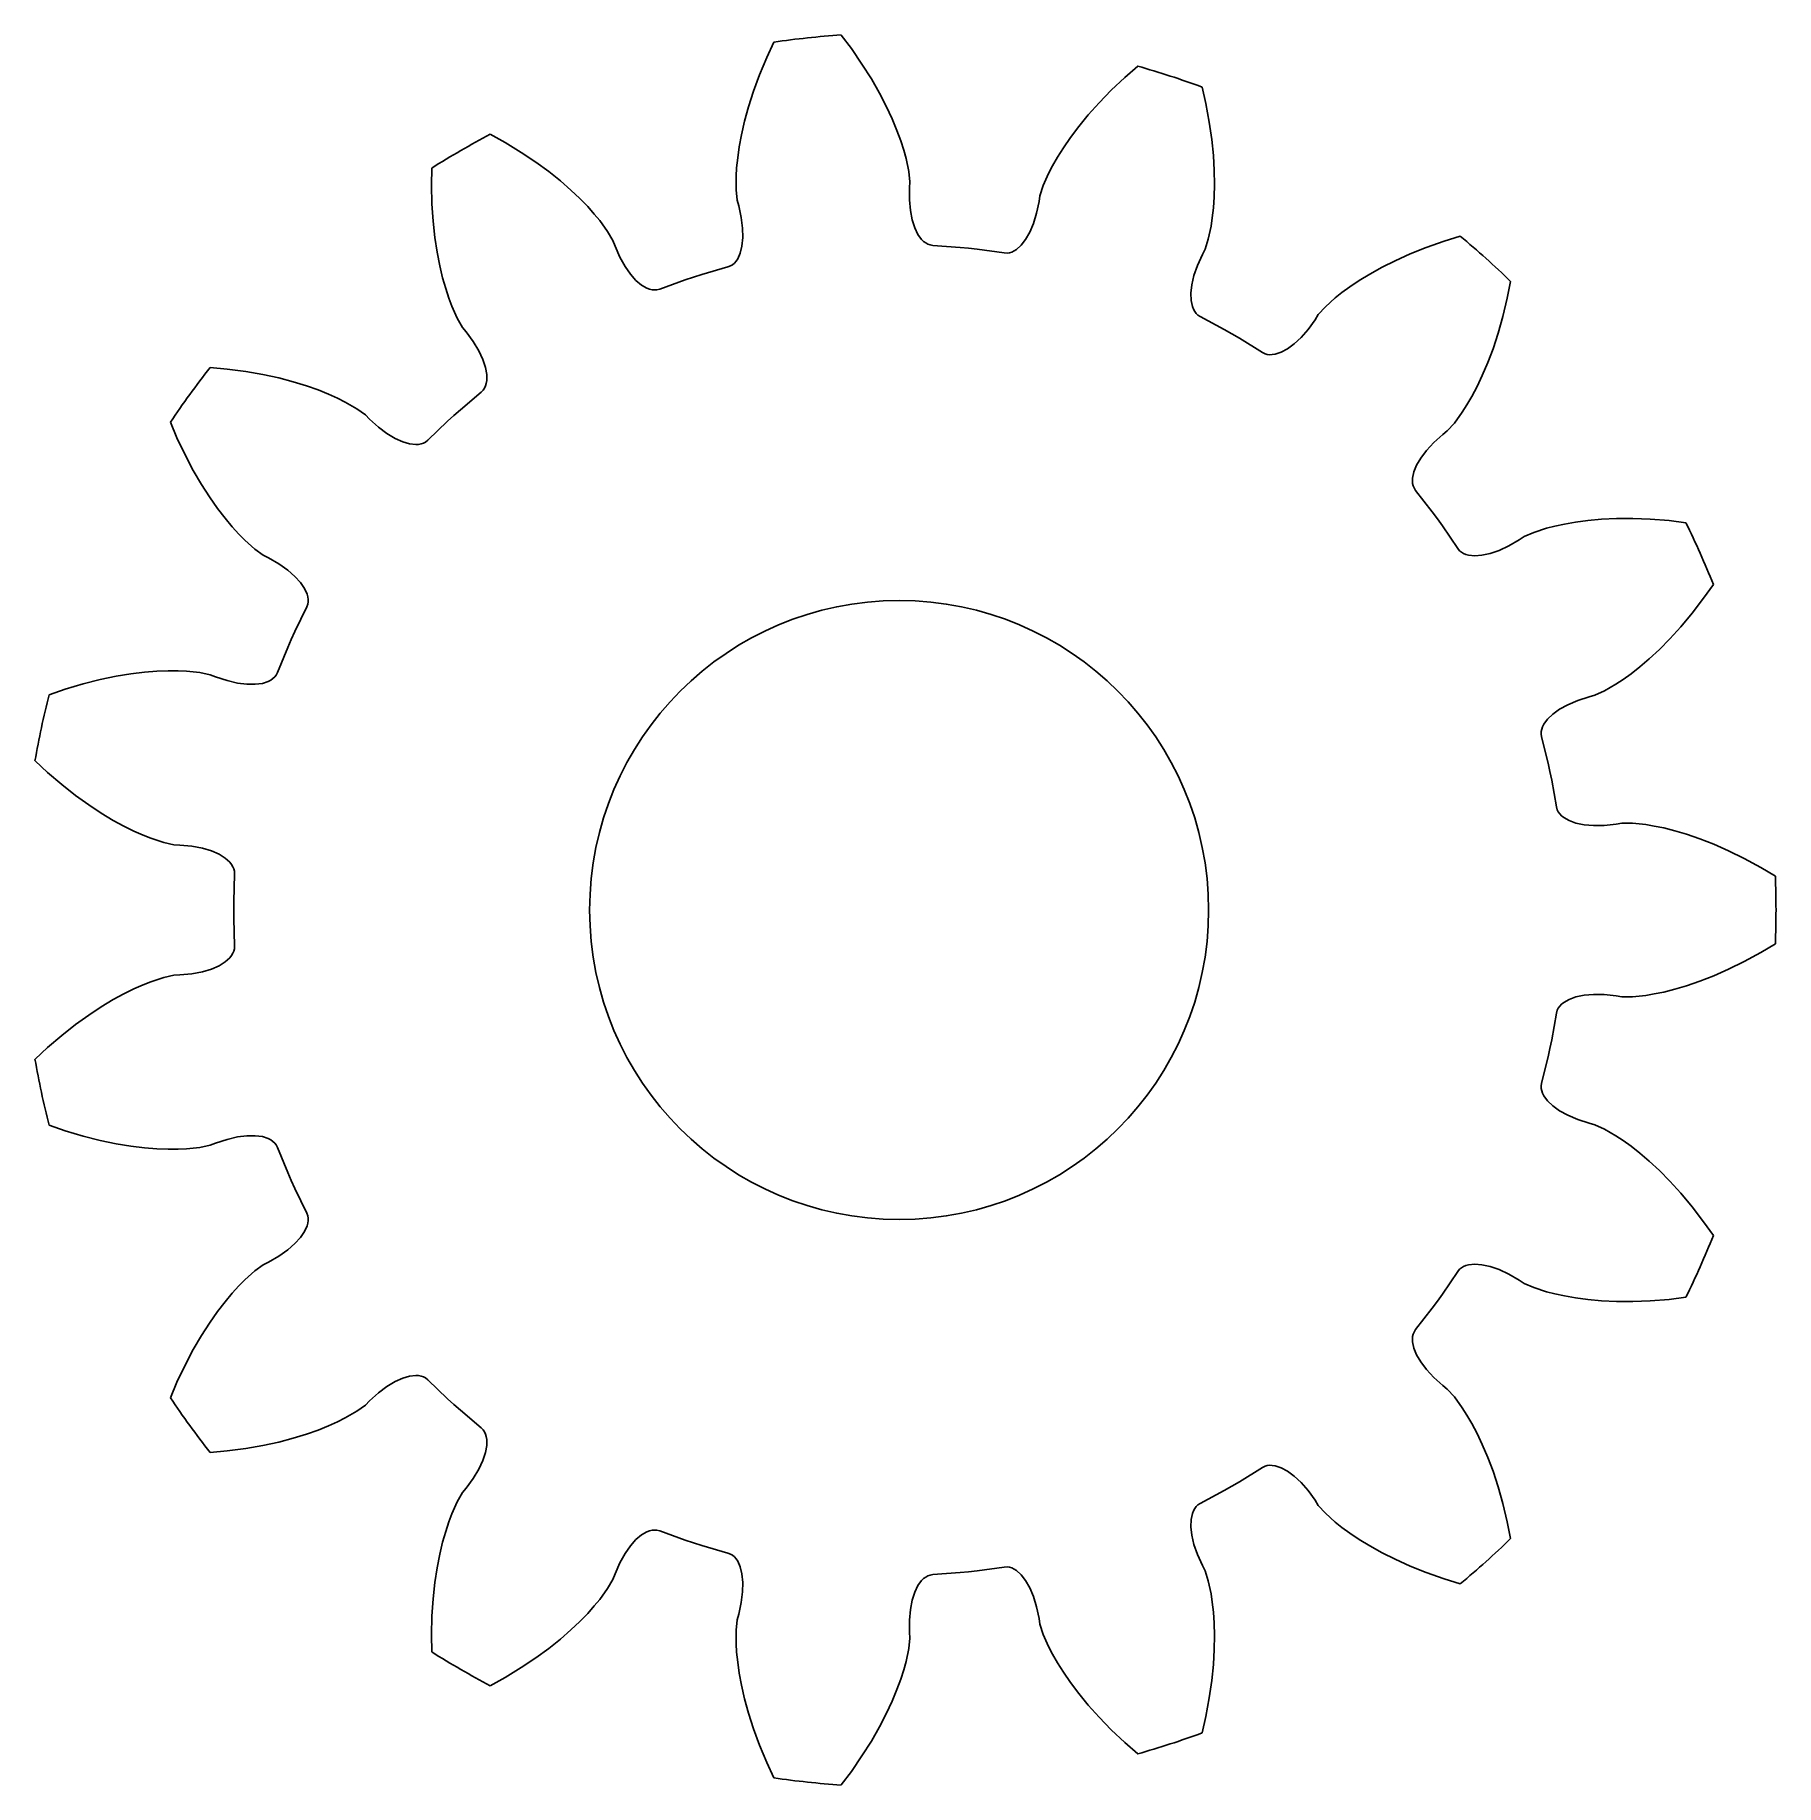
# Model space of a CAD drawing. Extents: x -8.4 to 8.5, y -8.5 to 8.5.
import ezdxf

# ---------------------------------------------------------------- set-up
doc = ezdxf.new("R2010")
doc.units = 0

msp = doc.modelspace()

# ---------------------------------------------------------------- linework, layer by layer
msp.add_circle((0, 0), 3)
msp.add_circle((0, 0), 3)
at = {"layer": 'layer0'}
for p, q in [((-0.562, 8.481), (-0.463, 8.35)), ((-1.283, 8.264), (-1.214, 8.413)), ((-0.463, 8.35), (-0.36, 8.2)), ((-1.353, 8.095), (-1.283, 8.264)), ((-0.36, 8.2), (-0.269, 8.056)), ((2.189, 8.071), (2.313, 8.179)), ((-1.411, 7.936), (-1.353, 8.095)), ((-0.269, 8.056), (-0.191, 7.919)), ((2.057, 7.946), (2.189, 8.071)), ((2.937, 7.977), (2.973, 7.816)), ((-1.46, 7.786), (-1.411, 7.936)), ((-0.191, 7.919), (-0.125, 7.791)), ((1.833, 7.706), (1.938, 7.824)), ((1.938, 7.824), (2.057, 7.946)), ((2.973, 7.816), (3.007, 7.637)), ((-1.528, 7.515), (-1.498, 7.647)), ((-1.498, 7.647), (-1.46, 7.786)), ((-0.125, 7.791), (-0.068, 7.668)), ((-0.068, 7.668), (-0.022, 7.557)), ((1.742, 7.595), (1.833, 7.706)), ((3.007, 7.637), (3.031, 7.469)), ((-3.963, 7.52), (-3.819, 7.44)), ((-1.55, 7.397), (-1.528, 7.515)), ((-0.022, 7.557), (0.016, 7.456)), ((1.592, 7.388), (1.661, 7.487)), ((1.661, 7.487), (1.742, 7.595)), ((3.031, 7.469), (3.046, 7.312)), ((-3.819, 7.44), (-3.664, 7.344)), ((-3.664, 7.344), (-3.523, 7.25)), ((-1.565, 7.29), (-1.55, 7.397)), ((0.016, 7.456), (0.045, 7.365)), ((0.045, 7.365), (0.067, 7.285)), ((1.487, 7.213), (1.535, 7.296)), ((1.535, 7.296), (1.592, 7.388)), ((3.046, 7.312), (3.055, 7.168)), ((-4.533, 7.027), (-4.531, 7.192)), ((-3.523, 7.25), (-3.395, 7.157)), ((-3.395, 7.157), (-3.283, 7.067)), ((-1.58, 7.112), (-1.575, 7.195)), ((-1.575, 7.195), (-1.565, 7.29)), ((0.067, 7.285), (0.093, 7.158)), ((0.093, 7.158), (0.105, 7.057)), ((1.397, 7.021), (1.449, 7.14)), ((1.449, 7.14), (1.487, 7.213)), ((3.055, 7.168), (3.057, 7.033)), ((-4.529, 6.845), (-4.533, 7.027)), ((-3.283, 7.067), (-3.181, 6.978)), ((-3.181, 6.978), (-3.094, 6.895)), ((-1.58, 6.982), (-1.58, 7.112)), ((-1.57, 6.881), (-1.58, 6.982)), ((0.102, 6.999), (0.101, 6.883)), ((0.105, 7.057), (0.102, 6.999)), ((1.365, 6.924), (1.397, 7.021)), ((3.057, 7.033), (3.054, 6.913)), ((-4.517, 6.676), (-4.529, 6.845)), ((-3.094, 6.895), (-3.018, 6.818)), ((-3.018, 6.818), (-2.955, 6.746)), ((-1.555, 6.825), (-1.57, 6.881)), ((-1.53, 6.712), (-1.555, 6.825)), ((0.101, 6.883), (0.11, 6.78)), ((1.332, 6.754), (1.356, 6.868)), ((1.356, 6.868), (1.365, 6.924)), ((3.047, 6.805), (3.036, 6.71)), ((3.054, 6.913), (3.047, 6.805)), ((-4.5, 6.519), (-4.517, 6.676)), ((-2.955, 6.746), (-2.902, 6.682)), ((-2.902, 6.682), (-2.826, 6.577)), ((-1.517, 6.609), (-1.53, 6.712)), ((0.11, 6.78), (0.127, 6.689)), ((0.127, 6.689), (0.152, 6.612)), ((1.266, 6.57), (1.302, 6.655)), ((1.302, 6.655), (1.332, 6.754)), ((3.024, 6.628), (2.997, 6.501)), ((3.036, 6.71), (3.024, 6.628)), ((-4.478, 6.377), (-4.5, 6.519)), ((-2.826, 6.577), (-2.774, 6.489)), ((-2.774, 6.489), (-2.754, 6.436)), ((-1.523, 6.436), (-1.515, 6.517)), ((-1.515, 6.517), (-1.517, 6.609)), ((0.152, 6.612), (0.183, 6.549)), ((0.183, 6.549), (0.218, 6.5)), ((0.218, 6.5), (0.237, 6.481)), ((0.237, 6.481), (0.258, 6.466)), ((0.258, 6.466), (0.278, 6.454)), ((0.278, 6.454), (0.3, 6.446)), ((0.3, 6.446), (0.327, 6.442)), ((1.183, 6.444), (1.226, 6.499)), ((1.226, 6.499), (1.266, 6.57)), ((2.997, 6.501), (2.966, 6.404)), ((5.11, 6.422), (5.283, 6.483)), ((5.283, 6.483), (5.44, 6.531)), ((-4.453, 6.244), (-4.478, 6.377)), ((-2.754, 6.436), (-2.707, 6.329)), ((-2.707, 6.329), (-2.657, 6.239)), ((-1.596, 6.271), (-1.58, 6.29)), ((-1.58, 6.29), (-1.565, 6.313)), ((-1.565, 6.313), (-1.54, 6.368)), ((-1.54, 6.368), (-1.523, 6.436)), ((0.327, 6.442), (0.591, 6.423)), ((0.591, 6.423), (0.674, 6.415)), ((0.674, 6.415), (0.758, 6.405)), ((0.758, 6.405), (1.019, 6.369)), ((1.019, 6.369), (1.047, 6.368)), ((1.047, 6.368), (1.07, 6.371)), ((1.07, 6.371), (1.092, 6.378)), ((1.092, 6.378), (1.115, 6.389)), ((1.115, 6.389), (1.138, 6.403)), ((1.138, 6.403), (1.183, 6.444)), ((2.94, 6.353), (2.892, 6.247)), ((2.966, 6.404), (2.94, 6.353)), ((4.681, 6.23), (4.809, 6.294)), ((4.809, 6.294), (4.953, 6.359)), ((4.953, 6.359), (5.11, 6.422)), ((-4.425, 6.127), (-4.453, 6.244)), ((-4.395, 6.023), (-4.425, 6.127)), ((-2.657, 6.239), (-2.604, 6.163)), ((-2.604, 6.163), (-2.551, 6.102)), ((-2.321, 6.018), (-2.073, 6.108)), ((-2.073, 6.108), (-1.993, 6.134)), ((-1.993, 6.134), (-1.913, 6.16)), ((-1.913, 6.16), (-1.659, 6.233)), ((-1.659, 6.233), (-1.634, 6.243)), ((-1.634, 6.243), (-1.614, 6.255)), ((-1.614, 6.255), (-1.596, 6.271)), ((2.858, 6.149), (2.837, 6.059)), ((2.892, 6.247), (2.858, 6.149)), ((4.46, 6.101), (4.562, 6.164)), ((4.562, 6.164), (4.681, 6.23)), ((-4.365, 5.932), (-4.395, 6.023)), ((-2.551, 6.102), (-2.497, 6.057)), ((-2.497, 6.057), (-2.445, 6.027)), ((-2.445, 6.027), (-2.419, 6.017)), ((-2.419, 6.017), (-2.395, 6.012)), ((-2.395, 6.012), (-2.371, 6.01)), ((-2.371, 6.01), (-2.348, 6.011)), ((-2.348, 6.011), (-2.321, 6.018)), ((2.837, 6.059), (2.828, 5.979)), ((2.828, 5.979), (2.83, 5.909)), ((4.228, 5.933), (4.293, 5.985)), ((4.293, 5.985), (4.37, 6.041)), ((4.37, 6.041), (4.46, 6.101)), ((5.927, 6.093), (5.895, 5.931)), ((-4.336, 5.854), (-4.365, 5.932)), ((-4.283, 5.736), (-4.336, 5.854)), ((2.83, 5.909), (2.843, 5.85)), ((2.843, 5.85), (2.853, 5.824)), ((2.853, 5.824), (2.865, 5.802)), ((2.865, 5.802), (2.88, 5.783)), ((2.88, 5.783), (2.896, 5.767)), ((4.032, 5.722), (4.063, 5.771)), ((4.063, 5.771), (4.132, 5.846)), ((4.132, 5.846), (4.228, 5.933)), ((5.895, 5.931), (5.853, 5.754)), ((-4.233, 5.647), (-4.283, 5.736)), ((-4.197, 5.603), (-4.233, 5.647)), ((-4.128, 5.509), (-4.197, 5.603)), ((2.896, 5.767), (2.919, 5.752)), ((2.919, 5.752), (3.152, 5.627)), ((3.152, 5.627), (3.225, 5.586)), ((3.896, 5.55), (3.964, 5.628)), ((3.964, 5.628), (4.032, 5.722)), ((5.853, 5.754), (5.806, 5.591)), ((-4.074, 5.42), (-4.128, 5.509)), ((3.225, 5.586), (3.298, 5.543)), ((3.298, 5.543), (3.522, 5.404)), ((3.702, 5.406), (3.764, 5.439)), ((3.764, 5.439), (3.829, 5.487)), ((3.829, 5.487), (3.896, 5.55)), ((5.757, 5.441), (5.706, 5.306)), ((5.806, 5.591), (5.757, 5.441)), ((-4.035, 5.337), (-4.074, 5.42)), ((-4.009, 5.26), (-4.035, 5.337)), ((-3.997, 5.191), (-4.009, 5.26)), ((3.522, 5.404), (3.547, 5.391)), ((3.547, 5.391), (3.568, 5.385)), ((3.568, 5.385), (3.592, 5.382)), ((3.592, 5.382), (3.617, 5.383)), ((3.617, 5.383), (3.644, 5.387)), ((3.644, 5.387), (3.702, 5.406)), ((5.706, 5.306), (5.653, 5.181)), ((-6.679, 5.258), (-6.515, 5.243)), ((-6.515, 5.243), (-6.334, 5.219)), ((-6.334, 5.219), (-6.167, 5.19)), ((-6.167, 5.19), (-6.013, 5.157)), ((-6.013, 5.157), (-5.873, 5.12)), ((-5.873, 5.12), (-5.744, 5.081)), ((-4.009, 5.08), (-4.002, 5.104)), ((-4.002, 5.104), (-3.997, 5.131)), ((-3.997, 5.131), (-3.997, 5.191)), ((5.653, 5.181), (5.602, 5.073)), ((-5.744, 5.081), (-5.631, 5.041)), ((-5.631, 5.041), (-5.531, 5.001)), ((-5.531, 5.001), (-5.443, 4.961)), ((-5.443, 4.961), (-5.369, 4.924)), ((-5.369, 4.924), (-5.257, 4.859)), ((-4.253, 4.849), (-4.051, 5.019)), ((-4.051, 5.019), (-4.032, 5.039)), ((-4.032, 5.039), (-4.019, 5.058)), ((-4.019, 5.058), (-4.009, 5.08)), ((5.551, 4.978), (5.503, 4.895)), ((5.602, 5.073), (5.551, 4.978)), ((-5.257, 4.859), (-5.174, 4.8)), ((-5.174, 4.8), (-5.133, 4.759)), ((-5.133, 4.759), (-5.048, 4.681)), ((-4.378, 4.737), (-4.316, 4.793)), ((-4.316, 4.793), (-4.253, 4.849)), ((5.458, 4.825), (5.382, 4.72)), ((5.503, 4.895), (5.458, 4.825)), ((-7, 4.576), (-7.064, 4.727)), ((-5.048, 4.681), (-4.965, 4.618)), ((-4.965, 4.618), (-4.886, 4.571)), ((-4.568, 4.553), (-4.378, 4.737)), ((5.27, 4.608), (5.183, 4.531)), ((5.314, 4.644), (5.27, 4.608)), ((5.382, 4.72), (5.314, 4.644)), ((-6.921, 4.411), (-7, 4.576)), ((-6.842, 4.261), (-6.921, 4.411)), ((-4.886, 4.571), (-4.812, 4.537)), ((-4.812, 4.537), (-4.745, 4.518)), ((-4.745, 4.518), (-4.685, 4.512)), ((-4.685, 4.512), (-4.658, 4.513)), ((-4.658, 4.513), (-4.633, 4.518)), ((-4.633, 4.518), (-4.61, 4.526)), ((-4.61, 4.526), (-4.59, 4.536)), ((-4.59, 4.536), (-4.568, 4.553)), ((5.112, 4.455), (5.056, 4.381)), ((5.183, 4.531), (5.112, 4.455)), ((-6.763, 4.125), (-6.842, 4.261)), ((4.989, 4.247), (4.977, 4.187)), ((5.015, 4.312), (4.989, 4.247)), ((5.056, 4.381), (5.015, 4.312)), ((-6.685, 4.004), (-6.763, 4.125)), ((4.977, 4.187), (4.975, 4.16)), ((4.975, 4.16), (4.977, 4.135)), ((4.977, 4.135), (4.983, 4.112)), ((4.983, 4.112), (4.991, 4.091)), ((4.991, 4.091), (5.006, 4.067)), ((-6.607, 3.893), (-6.685, 4.004)), ((5.006, 4.067), (5.168, 3.859)), ((-6.534, 3.797), (-6.607, 3.893)), ((-6.465, 3.715), (-6.534, 3.797)), ((5.168, 3.859), (5.218, 3.791)), ((5.218, 3.791), (5.267, 3.723)), ((6.356, 3.721), (6.449, 3.741)), ((6.449, 3.741), (6.556, 3.76)), ((6.556, 3.76), (6.675, 3.776)), ((6.675, 3.776), (6.81, 3.787)), ((6.81, 3.787), (6.954, 3.794)), ((6.954, 3.794), (7.111, 3.795)), ((7.111, 3.795), (7.281, 3.788)), ((7.281, 3.788), (7.463, 3.774)), ((7.463, 3.774), (7.626, 3.754)), ((-6.4, 3.644), (-6.465, 3.715)), ((-6.342, 3.585), (-6.4, 3.644)), ((-6.246, 3.498), (-6.342, 3.585)), ((5.267, 3.723), (5.415, 3.504)), ((5.911, 3.529), (6.011, 3.588)), ((6.011, 3.588), (6.059, 3.619)), ((6.059, 3.619), (6.152, 3.66)), ((6.152, 3.66), (6.276, 3.7)), ((6.276, 3.7), (6.356, 3.721)), ((-6.164, 3.438), (-6.246, 3.498)), ((-6.113, 3.412), (-6.164, 3.438)), ((-6.012, 3.354), (-6.113, 3.412)), ((5.415, 3.504), (5.433, 3.483)), ((5.433, 3.483), (5.45, 3.468)), ((5.45, 3.468), (5.471, 3.456)), ((5.471, 3.456), (5.494, 3.446)), ((5.494, 3.446), (5.52, 3.439)), ((5.52, 3.439), (5.58, 3.433)), ((5.58, 3.433), (5.65, 3.438)), ((5.65, 3.438), (5.729, 3.455)), ((5.729, 3.455), (5.816, 3.485)), ((5.816, 3.485), (5.911, 3.529)), ((-5.927, 3.294), (-6.012, 3.354)), ((-5.857, 3.234), (-5.927, 3.294)), ((-5.802, 3.175), (-5.857, 3.234)), ((-5.763, 3.116), (-5.802, 3.175)), ((-5.738, 3.061), (-5.763, 3.116)), ((-5.732, 3.035), (-5.738, 3.061)), ((7.893, 3.155), (7.798, 3.021)), ((-5.858, 2.7), (-5.742, 2.938)), ((-5.742, 2.938), (-5.733, 2.964)), ((-5.733, 2.964), (-5.729, 2.986)), ((-5.728, 3.01), (-5.732, 3.035)), ((-5.729, 2.986), (-5.728, 3.01)), ((7.798, 3.021), (7.687, 2.876)), ((7.578, 2.746), (7.472, 2.629)), ((7.687, 2.876), (7.578, 2.746)), ((-6.025, 2.302), (-5.926, 2.546)), ((-5.926, 2.546), (-5.892, 2.623)), ((-5.892, 2.623), (-5.858, 2.7)), ((7.472, 2.629), (7.371, 2.526)), ((7.272, 2.434), (7.181, 2.356)), ((7.371, 2.526), (7.272, 2.434)), ((-7.909, 2.192), (-7.745, 2.233)), ((-7.745, 2.233), (-7.59, 2.265)), ((-7.59, 2.265), (-7.448, 2.289)), ((-7.448, 2.289), (-7.314, 2.305)), ((-7.314, 2.305), (-7.194, 2.315)), ((-7.194, 2.315), (-7.086, 2.319)), ((-7.086, 2.319), (-6.99, 2.318)), ((-6.99, 2.318), (-6.908, 2.315)), ((-6.908, 2.315), (-6.779, 2.301)), ((-6.779, 2.301), (-6.679, 2.28)), ((-6.679, 2.28), (-6.625, 2.26)), ((-6.625, 2.26), (-6.515, 2.223)), ((-6.515, 2.223), (-6.414, 2.2)), ((-6.172, 2.197), (-6.115, 2.216)), ((-6.115, 2.216), (-6.091, 2.229)), ((-6.091, 2.229), (-6.07, 2.243)), ((-6.07, 2.243), (-6.052, 2.259)), ((-6.052, 2.259), (-6.038, 2.277)), ((-6.038, 2.277), (-6.025, 2.302)), ((7.018, 2.233), (6.949, 2.188)), ((7.096, 2.289), (7.018, 2.233)), ((7.181, 2.356), (7.096, 2.289)), ((-8.24, 2.087), (-8.084, 2.14)), ((-8.084, 2.14), (-7.909, 2.192)), ((-6.414, 2.2), (-6.323, 2.188)), ((-6.323, 2.188), (-6.242, 2.188)), ((-6.242, 2.188), (-6.172, 2.197)), ((6.688, 2.066), (6.578, 2.031)), ((6.744, 2.081), (6.688, 2.066)), ((6.836, 2.123), (6.744, 2.081)), ((6.949, 2.188), (6.836, 2.123)), ((6.336, 1.899), (6.285, 1.85)), ((6.401, 1.946), (6.336, 1.899)), ((6.482, 1.99), (6.401, 1.946)), ((6.578, 2.031), (6.482, 1.99)), ((6.224, 1.73), (6.223, 1.707)), ((6.223, 1.707), (6.227, 1.68)), ((6.229, 1.753), (6.224, 1.73)), ((6.237, 1.777), (6.229, 1.753)), ((6.249, 1.801), (6.237, 1.777)), ((6.285, 1.85), (6.249, 1.801)), ((6.227, 1.68), (6.291, 1.423)), ((-8.256, 1.333), (-8.376, 1.445)), ((6.291, 1.423), (6.309, 1.341)), ((-8.117, 1.215), (-8.256, 1.333)), ((-7.984, 1.11), (-8.117, 1.215)), ((6.309, 1.341), (6.326, 1.259)), ((6.326, 1.259), (6.372, 0.999)), ((-7.856, 1.018), (-7.984, 1.11)), ((-7.735, 0.939), (-7.856, 1.018)), ((-7.619, 0.869), (-7.735, 0.939)), ((-7.514, 0.812), (-7.619, 0.869)), ((6.372, 0.999), (6.38, 0.972)), ((6.38, 0.972), (6.39, 0.952)), ((6.39, 0.952), (6.404, 0.932)), ((6.404, 0.932), (6.421, 0.914)), ((6.421, 0.914), (6.442, 0.896)), ((6.442, 0.896), (6.494, 0.866)), ((6.494, 0.866), (6.56, 0.842)), ((-7.417, 0.764), (-7.514, 0.812)), ((-7.329, 0.725), (-7.417, 0.764)), ((-7.252, 0.695), (-7.329, 0.725)), ((-7.128, 0.655), (-7.252, 0.695)), ((6.56, 0.842), (6.639, 0.826)), ((6.639, 0.826), (6.731, 0.818)), ((6.731, 0.818), (6.835, 0.82)), ((6.835, 0.82), (6.95, 0.833)), ((6.95, 0.833), (7.007, 0.842)), ((7.007, 0.842), (7.109, 0.841)), ((7.109, 0.841), (7.238, 0.828)), ((7.238, 0.828), (7.32, 0.814)), ((7.32, 0.814), (7.414, 0.795)), ((7.414, 0.795), (7.518, 0.768)), ((7.518, 0.768), (7.633, 0.734)), ((7.633, 0.734), (7.761, 0.69)), ((7.761, 0.69), (7.896, 0.638)), ((-7.029, 0.633), (-7.128, 0.655)), ((-6.972, 0.63), (-7.029, 0.633)), ((-6.856, 0.619), (-6.972, 0.63)), ((-6.754, 0.599), (-6.856, 0.619)), ((-6.666, 0.572), (-6.754, 0.599)), ((-6.592, 0.54), (-6.666, 0.572)), ((-6.532, 0.503), (-6.592, 0.54)), ((7.896, 0.638), (8.04, 0.574)), ((8.04, 0.574), (8.192, 0.499)), ((-6.487, 0.463), (-6.532, 0.503)), ((-6.471, 0.441), (-6.487, 0.463)), ((-6.457, 0.42), (-6.471, 0.441)), ((-6.448, 0.398), (-6.457, 0.42)), ((-6.449, 0.084), (-6.441, 0.348)), ((-6.442, 0.376), (-6.448, 0.398)), ((-6.441, 0.348), (-6.442, 0.376)), ((8.192, 0.499), (8.353, 0.412)), ((8.353, 0.412), (8.494, 0.328)), ((-6.45, 0), (-6.449, 0.084)), ((-6.449, -0.084), (-6.45, 0)), ((-6.441, -0.348), (-6.449, -0.084)), ((8.494, -0.328), (8.353, -0.412)), ((-6.592, -0.54), (-6.532, -0.503)), ((-6.532, -0.503), (-6.487, -0.463)), ((-6.487, -0.463), (-6.471, -0.441)), ((-6.471, -0.441), (-6.457, -0.42)), ((-6.457, -0.42), (-6.448, -0.398)), ((-6.448, -0.398), (-6.442, -0.376)), ((-6.442, -0.376), (-6.441, -0.348)), ((8.192, -0.499), (8.04, -0.574)), ((8.353, -0.412), (8.192, -0.499)), ((-7.252, -0.695), (-7.128, -0.655)), ((-7.128, -0.655), (-7.029, -0.633)), ((-7.029, -0.633), (-6.972, -0.63)), ((-6.972, -0.63), (-6.856, -0.619)), ((-6.856, -0.619), (-6.754, -0.599)), ((-6.754, -0.599), (-6.666, -0.572)), ((-6.666, -0.572), (-6.592, -0.54)), ((7.896, -0.638), (7.761, -0.69)), ((8.04, -0.574), (7.896, -0.638)), ((-7.619, -0.869), (-7.514, -0.812)), ((-7.514, -0.812), (-7.417, -0.764)), ((-7.417, -0.764), (-7.329, -0.725)), ((-7.329, -0.725), (-7.252, -0.695)), ((6.56, -0.842), (6.494, -0.866)), ((6.639, -0.826), (6.56, -0.842)), ((6.731, -0.818), (6.639, -0.826)), ((6.835, -0.82), (6.731, -0.818)), ((6.95, -0.833), (6.835, -0.82)), ((7.007, -0.842), (6.95, -0.833)), ((7.109, -0.841), (7.007, -0.842)), ((7.238, -0.828), (7.109, -0.841)), ((7.32, -0.814), (7.238, -0.828)), ((7.414, -0.795), (7.32, -0.814)), ((7.518, -0.768), (7.414, -0.795)), ((7.633, -0.734), (7.518, -0.768)), ((7.761, -0.69), (7.633, -0.734)), ((-7.984, -1.11), (-7.856, -1.018)), ((-7.856, -1.018), (-7.735, -0.939)), ((-7.735, -0.939), (-7.619, -0.869)), ((6.372, -0.999), (6.326, -1.259)), ((6.38, -0.972), (6.372, -0.999)), ((6.39, -0.952), (6.38, -0.972)), ((6.404, -0.932), (6.39, -0.952)), ((6.421, -0.914), (6.404, -0.932)), ((6.442, -0.896), (6.421, -0.914)), ((6.494, -0.866), (6.442, -0.896)), ((-8.117, -1.215), (-7.984, -1.11)), ((-8.376, -1.445), (-8.256, -1.333)), ((-8.256, -1.333), (-8.117, -1.215)), ((6.309, -1.341), (6.291, -1.423)), ((6.326, -1.259), (6.309, -1.341)), ((6.291, -1.423), (6.227, -1.68)), ((6.227, -1.68), (6.223, -1.707)), ((6.223, -1.707), (6.224, -1.73)), ((6.224, -1.73), (6.229, -1.753)), ((6.229, -1.753), (6.237, -1.777)), ((6.237, -1.777), (6.249, -1.801)), ((6.249, -1.801), (6.285, -1.85)), ((6.285, -1.85), (6.336, -1.899)), ((6.336, -1.899), (6.401, -1.946)), ((6.401, -1.946), (6.482, -1.99)), ((6.482, -1.99), (6.578, -2.031)), ((6.578, -2.031), (6.688, -2.066)), ((-8.084, -2.14), (-8.24, -2.087)), ((-7.909, -2.192), (-8.084, -2.14)), ((-7.745, -2.233), (-7.909, -2.192)), ((-6.414, -2.2), (-6.515, -2.223)), ((-6.323, -2.188), (-6.414, -2.2)), ((-6.242, -2.188), (-6.323, -2.188)), ((-6.172, -2.197), (-6.242, -2.188)), ((-6.115, -2.216), (-6.172, -2.197)), ((6.688, -2.066), (6.744, -2.081)), ((6.744, -2.081), (6.836, -2.123)), ((6.836, -2.123), (6.949, -2.188)), ((6.949, -2.188), (7.018, -2.233)), ((-7.59, -2.265), (-7.745, -2.233)), ((-7.448, -2.289), (-7.59, -2.265)), ((-7.314, -2.305), (-7.448, -2.289)), ((-7.194, -2.315), (-7.314, -2.305)), ((-7.086, -2.319), (-7.194, -2.315)), ((-6.99, -2.318), (-7.086, -2.319)), ((-6.908, -2.315), (-6.99, -2.318)), ((-6.779, -2.301), (-6.908, -2.315)), ((-6.679, -2.28), (-6.779, -2.301)), ((-6.625, -2.26), (-6.679, -2.28)), ((-6.515, -2.223), (-6.625, -2.26)), ((-6.091, -2.229), (-6.115, -2.216)), ((-6.07, -2.243), (-6.091, -2.229)), ((-6.052, -2.259), (-6.07, -2.243)), ((-6.038, -2.277), (-6.052, -2.259)), ((-6.025, -2.302), (-6.038, -2.277)), ((-5.926, -2.546), (-6.025, -2.302)), ((7.018, -2.233), (7.096, -2.289)), ((7.096, -2.289), (7.181, -2.356)), ((7.181, -2.356), (7.272, -2.434)), ((7.272, -2.434), (7.371, -2.526)), ((7.371, -2.526), (7.472, -2.629)), ((-5.892, -2.623), (-5.926, -2.546)), ((-5.858, -2.7), (-5.892, -2.623)), ((-5.742, -2.938), (-5.858, -2.7)), ((7.472, -2.629), (7.578, -2.746)), ((7.578, -2.746), (7.687, -2.876)), ((7.687, -2.876), (7.798, -3.021)), ((-5.733, -2.964), (-5.742, -2.938)), ((-5.738, -3.061), (-5.732, -3.035)), ((-5.729, -2.986), (-5.733, -2.964)), ((-5.732, -3.035), (-5.728, -3.01)), ((-5.728, -3.01), (-5.729, -2.986)), ((7.798, -3.021), (7.893, -3.155)), ((-5.857, -3.234), (-5.802, -3.175)), ((-5.802, -3.175), (-5.763, -3.116)), ((-5.763, -3.116), (-5.738, -3.061)), ((-6.113, -3.412), (-6.012, -3.354)), ((-6.012, -3.354), (-5.927, -3.294)), ((-5.927, -3.294), (-5.857, -3.234)), ((-6.342, -3.585), (-6.246, -3.498)), ((-6.246, -3.498), (-6.164, -3.438)), ((-6.164, -3.438), (-6.113, -3.412)), ((5.415, -3.504), (5.267, -3.723)), ((5.433, -3.483), (5.415, -3.504)), ((5.45, -3.468), (5.433, -3.483)), ((5.471, -3.456), (5.45, -3.468)), ((5.494, -3.446), (5.471, -3.456)), ((5.52, -3.439), (5.494, -3.446)), ((5.58, -3.433), (5.52, -3.439)), ((5.65, -3.438), (5.58, -3.433)), ((5.729, -3.455), (5.65, -3.438)), ((5.816, -3.485), (5.729, -3.455)), ((5.911, -3.529), (5.816, -3.485)), ((6.011, -3.588), (5.911, -3.529)), ((-6.534, -3.797), (-6.465, -3.715)), ((-6.465, -3.715), (-6.4, -3.644)), ((-6.4, -3.644), (-6.342, -3.585)), ((5.267, -3.723), (5.218, -3.791)), ((6.059, -3.619), (6.011, -3.588)), ((6.152, -3.66), (6.059, -3.619)), ((6.276, -3.7), (6.152, -3.66)), ((6.356, -3.721), (6.276, -3.7)), ((6.449, -3.741), (6.356, -3.721)), ((-6.685, -4.004), (-6.607, -3.893)), ((-6.607, -3.893), (-6.534, -3.797)), ((5.168, -3.859), (5.006, -4.067)), ((5.218, -3.791), (5.168, -3.859)), ((6.556, -3.76), (6.449, -3.741)), ((6.675, -3.776), (6.556, -3.76)), ((6.81, -3.787), (6.675, -3.776)), ((6.954, -3.794), (6.81, -3.787)), ((7.111, -3.795), (6.954, -3.794)), ((7.281, -3.788), (7.111, -3.795)), ((7.463, -3.774), (7.281, -3.788)), ((7.626, -3.754), (7.463, -3.774)), ((-6.763, -4.125), (-6.685, -4.004)), ((5.006, -4.067), (4.991, -4.091)), ((-6.842, -4.261), (-6.763, -4.125)), ((4.977, -4.135), (4.975, -4.16)), ((4.975, -4.16), (4.977, -4.187)), ((4.983, -4.112), (4.977, -4.135)), ((4.977, -4.187), (4.989, -4.247)), ((4.991, -4.091), (4.983, -4.112)), ((-6.921, -4.411), (-6.842, -4.261)), ((4.989, -4.247), (5.015, -4.312)), ((5.015, -4.312), (5.056, -4.381)), ((5.056, -4.381), (5.112, -4.455)), ((-7.064, -4.727), (-7, -4.576)), ((-7, -4.576), (-6.921, -4.411)), ((-4.886, -4.571), (-4.965, -4.618)), ((-4.812, -4.537), (-4.886, -4.571)), ((-4.745, -4.518), (-4.812, -4.537)), ((-4.685, -4.512), (-4.745, -4.518)), ((-4.658, -4.513), (-4.685, -4.512)), ((-4.633, -4.518), (-4.658, -4.513)), ((-4.61, -4.526), (-4.633, -4.518)), ((-4.59, -4.536), (-4.61, -4.526)), ((-4.568, -4.553), (-4.59, -4.536)), ((-4.378, -4.737), (-4.568, -4.553)), ((5.112, -4.455), (5.183, -4.531)), ((5.183, -4.531), (5.27, -4.608)), ((-5.048, -4.681), (-5.133, -4.759)), ((-4.965, -4.618), (-5.048, -4.681)), ((-4.316, -4.793), (-4.378, -4.737)), ((5.27, -4.608), (5.314, -4.644)), ((5.314, -4.644), (5.382, -4.72)), ((5.382, -4.72), (5.458, -4.825)), ((-5.257, -4.859), (-5.369, -4.924)), ((-5.174, -4.8), (-5.257, -4.859)), ((-5.133, -4.759), (-5.174, -4.8)), ((-4.253, -4.849), (-4.316, -4.793)), ((-4.051, -5.019), (-4.253, -4.849)), ((5.458, -4.825), (5.503, -4.895)), ((5.503, -4.895), (5.551, -4.978)), ((-5.744, -5.081), (-5.873, -5.12)), ((-5.631, -5.041), (-5.744, -5.081)), ((-5.531, -5.001), (-5.631, -5.041)), ((-5.443, -4.961), (-5.531, -5.001)), ((-5.369, -4.924), (-5.443, -4.961)), ((-4.032, -5.039), (-4.051, -5.019)), ((-4.019, -5.058), (-4.032, -5.039)), ((-4.009, -5.08), (-4.019, -5.058)), ((-4.002, -5.104), (-4.009, -5.08)), ((5.551, -4.978), (5.602, -5.073)), ((5.602, -5.073), (5.653, -5.181)), ((-6.515, -5.243), (-6.679, -5.258)), ((-6.334, -5.219), (-6.515, -5.243)), ((-6.167, -5.19), (-6.334, -5.219)), ((-6.013, -5.157), (-6.167, -5.19)), ((-5.873, -5.12), (-6.013, -5.157)), ((-4.009, -5.26), (-3.997, -5.191)), ((-3.997, -5.131), (-4.002, -5.104)), ((-3.997, -5.191), (-3.997, -5.131)), ((5.653, -5.181), (5.706, -5.306)), ((-4.128, -5.509), (-4.074, -5.42)), ((-4.074, -5.42), (-4.035, -5.337)), ((-4.035, -5.337), (-4.009, -5.26)), ((3.522, -5.404), (3.298, -5.543)), ((3.547, -5.391), (3.522, -5.404)), ((3.568, -5.385), (3.547, -5.391)), ((3.592, -5.382), (3.568, -5.385)), ((3.617, -5.383), (3.592, -5.382)), ((3.644, -5.387), (3.617, -5.383)), ((3.702, -5.406), (3.644, -5.387)), ((3.764, -5.439), (3.702, -5.406)), ((5.706, -5.306), (5.757, -5.441)), ((-4.197, -5.603), (-4.128, -5.509)), ((3.225, -5.586), (3.152, -5.627)), ((3.298, -5.543), (3.225, -5.586)), ((3.829, -5.487), (3.764, -5.439)), ((3.896, -5.55), (3.829, -5.487)), ((3.964, -5.628), (3.896, -5.55)), ((5.757, -5.441), (5.806, -5.591)), ((5.806, -5.591), (5.853, -5.754)), ((-4.336, -5.854), (-4.283, -5.736)), ((-4.283, -5.736), (-4.233, -5.647)), ((-4.233, -5.647), (-4.197, -5.603)), ((2.896, -5.767), (2.88, -5.783)), ((2.919, -5.752), (2.896, -5.767)), ((3.152, -5.627), (2.919, -5.752)), ((4.032, -5.722), (3.964, -5.628)), ((4.063, -5.771), (4.032, -5.722)), ((5.853, -5.754), (5.895, -5.931)), ((-4.395, -6.023), (-4.365, -5.932)), ((-4.365, -5.932), (-4.336, -5.854)), ((2.83, -5.909), (2.828, -5.979)), ((2.843, -5.85), (2.83, -5.909)), ((2.853, -5.824), (2.843, -5.85)), ((2.865, -5.802), (2.853, -5.824)), ((2.88, -5.783), (2.865, -5.802)), ((4.132, -5.846), (4.063, -5.771)), ((4.228, -5.933), (4.132, -5.846)), ((4.293, -5.985), (4.228, -5.933)), ((5.895, -5.931), (5.927, -6.093)), ((-4.425, -6.127), (-4.395, -6.023)), ((-2.551, -6.102), (-2.604, -6.163)), ((-2.497, -6.057), (-2.551, -6.102)), ((-2.445, -6.027), (-2.497, -6.057)), ((-2.419, -6.017), (-2.445, -6.027)), ((-2.395, -6.012), (-2.419, -6.017)), ((-2.371, -6.01), (-2.395, -6.012)), ((-2.348, -6.011), (-2.371, -6.01)), ((-2.321, -6.018), (-2.348, -6.011)), ((-2.073, -6.108), (-2.321, -6.018)), ((2.828, -5.979), (2.837, -6.059)), ((2.837, -6.059), (2.858, -6.149)), ((4.37, -6.041), (4.293, -5.985)), ((4.46, -6.101), (4.37, -6.041)), ((4.562, -6.164), (4.46, -6.101)), ((-4.478, -6.377), (-4.453, -6.244)), ((-4.453, -6.244), (-4.425, -6.127)), ((-2.657, -6.239), (-2.707, -6.329)), ((-2.604, -6.163), (-2.657, -6.239)), ((-1.993, -6.134), (-2.073, -6.108)), ((-1.913, -6.16), (-1.993, -6.134)), ((-1.659, -6.233), (-1.913, -6.16)), ((-1.634, -6.243), (-1.659, -6.233)), ((-1.614, -6.255), (-1.634, -6.243)), ((-1.596, -6.271), (-1.614, -6.255)), ((-1.58, -6.29), (-1.596, -6.271)), ((2.858, -6.149), (2.892, -6.247)), ((2.892, -6.247), (2.94, -6.353)), ((4.681, -6.23), (4.562, -6.164)), ((4.809, -6.294), (4.681, -6.23)), ((-4.5, -6.519), (-4.478, -6.377)), ((-2.754, -6.436), (-2.774, -6.489)), ((-2.707, -6.329), (-2.754, -6.436)), ((-1.565, -6.313), (-1.58, -6.29)), ((-1.54, -6.368), (-1.565, -6.313)), ((-1.523, -6.436), (-1.54, -6.368)), ((-1.515, -6.517), (-1.523, -6.436)), ((0.327, -6.442), (0.3, -6.446)), ((0.591, -6.423), (0.327, -6.442)), ((0.674, -6.415), (0.591, -6.423)), ((0.758, -6.405), (0.674, -6.415)), ((1.019, -6.369), (0.758, -6.405)), ((1.047, -6.368), (1.019, -6.369)), ((1.07, -6.371), (1.047, -6.368)), ((1.092, -6.378), (1.07, -6.371)), ((1.115, -6.389), (1.092, -6.378)), ((1.138, -6.403), (1.115, -6.389)), ((1.183, -6.444), (1.138, -6.403)), ((1.226, -6.499), (1.183, -6.444)), ((2.94, -6.353), (2.966, -6.404)), ((2.966, -6.404), (2.997, -6.501)), ((4.953, -6.359), (4.809, -6.294)), ((5.11, -6.422), (4.953, -6.359)), ((5.283, -6.483), (5.11, -6.422)), ((-4.517, -6.676), (-4.5, -6.519)), ((-2.826, -6.577), (-2.902, -6.682)), ((-2.774, -6.489), (-2.826, -6.577)), ((-1.53, -6.712), (-1.517, -6.609)), ((-1.517, -6.609), (-1.515, -6.517)), ((0.152, -6.612), (0.127, -6.689)), ((0.183, -6.549), (0.152, -6.612)), ((0.218, -6.5), (0.183, -6.549)), ((0.237, -6.481), (0.218, -6.5)), ((0.258, -6.466), (0.237, -6.481)), ((0.278, -6.454), (0.258, -6.466)), ((0.3, -6.446), (0.278, -6.454)), ((1.266, -6.57), (1.226, -6.499)), ((1.302, -6.655), (1.266, -6.57)), ((2.997, -6.501), (3.024, -6.628)), ((5.44, -6.531), (5.283, -6.483)), ((-4.529, -6.845), (-4.517, -6.676)), ((-2.955, -6.746), (-3.018, -6.818)), ((-2.902, -6.682), (-2.955, -6.746)), ((-1.555, -6.825), (-1.53, -6.712)), ((0.11, -6.78), (0.101, -6.883)), ((0.127, -6.689), (0.11, -6.78)), ((1.332, -6.754), (1.302, -6.655)), ((1.356, -6.868), (1.332, -6.754)), ((3.024, -6.628), (3.036, -6.71)), ((3.036, -6.71), (3.047, -6.805)), ((-4.533, -7.027), (-4.529, -6.845)), ((-3.094, -6.895), (-3.181, -6.978)), ((-3.018, -6.818), (-3.094, -6.895)), ((-1.58, -6.982), (-1.57, -6.881)), ((-1.57, -6.881), (-1.555, -6.825)), ((0.101, -6.883), (0.102, -6.999)), ((1.365, -6.924), (1.356, -6.868)), ((1.397, -7.021), (1.365, -6.924)), ((3.047, -6.805), (3.054, -6.913)), ((3.054, -6.913), (3.057, -7.033)), ((-4.531, -7.192), (-4.533, -7.027)), ((-3.283, -7.067), (-3.395, -7.157)), ((-3.181, -6.978), (-3.283, -7.067)), ((-1.58, -7.112), (-1.58, -6.982)), ((-1.575, -7.195), (-1.58, -7.112)), ((0.105, -7.057), (0.093, -7.158)), ((0.102, -6.999), (0.105, -7.057)), ((1.449, -7.14), (1.397, -7.021)), ((3.057, -7.033), (3.055, -7.168)), ((-3.523, -7.25), (-3.664, -7.344)), ((-3.395, -7.157), (-3.523, -7.25)), ((-1.565, -7.29), (-1.575, -7.195)), ((-1.55, -7.397), (-1.565, -7.29)), ((0.067, -7.285), (0.045, -7.365)), ((0.093, -7.158), (0.067, -7.285)), ((1.487, -7.213), (1.449, -7.14)), ((1.535, -7.296), (1.487, -7.213)), ((3.055, -7.168), (3.046, -7.312)), ((-3.819, -7.44), (-3.963, -7.52)), ((-3.664, -7.344), (-3.819, -7.44)), ((-1.528, -7.515), (-1.55, -7.397)), ((0.016, -7.456), (-0.022, -7.557)), ((0.045, -7.365), (0.016, -7.456)), ((1.592, -7.388), (1.535, -7.296)), ((1.661, -7.487), (1.592, -7.388)), ((3.046, -7.312), (3.031, -7.469)), ((-1.498, -7.647), (-1.528, -7.515)), ((-0.022, -7.557), (-0.068, -7.668)), ((1.742, -7.595), (1.661, -7.487)), ((1.833, -7.706), (1.742, -7.595)), ((3.031, -7.469), (3.007, -7.637)), ((-1.46, -7.786), (-1.498, -7.647)), ((-1.411, -7.936), (-1.46, -7.786)), ((-0.125, -7.791), (-0.191, -7.919)), ((-0.068, -7.668), (-0.125, -7.791)), ((1.938, -7.824), (1.833, -7.706)), ((3.007, -7.637), (2.973, -7.816)), ((-1.353, -8.095), (-1.411, -7.936)), ((-0.191, -7.919), (-0.269, -8.056)), ((2.057, -7.946), (1.938, -7.824)), ((2.189, -8.071), (2.057, -7.946)), ((2.973, -7.816), (2.937, -7.977)), ((-1.283, -8.264), (-1.353, -8.095)), ((-0.269, -8.056), (-0.36, -8.2)), ((2.313, -8.179), (2.189, -8.071)), ((-1.214, -8.413), (-1.283, -8.264)), ((-0.36, -8.2), (-0.463, -8.35)), ((-0.463, -8.35), (-0.562, -8.481))]:
    msp.add_line(p, q, dxfattribs=at)
for start, end in [(93.7886, 98.2114), (69.7886, 74.2114), (117.7886, 122.2114), (45.7886, 50.2114), (141.7886, 146.2114), (21.7886, 26.2114), (165.7886, 170.2114), (357.7886, 362.2114), (189.7886, 194.2114), (333.7886, 338.2114), (213.7886, 218.2114), (309.7886, 314.2114), (237.7886, 242.2114), (285.7886, 290.2114), (261.7886, 266.2114)]:
    msp.add_arc((0, 0), 8.5, start, end, dxfattribs=at)
at = {"layer": 'layer1'}
for p, q in [((-0.562, 8.481), (-0.463, 8.35)), ((-1.283, 8.264), (-1.214, 8.413)), ((-0.463, 8.35), (-0.36, 8.2)), ((-1.353, 8.095), (-1.283, 8.264)), ((-0.36, 8.2), (-0.269, 8.056)), ((2.189, 8.071), (2.313, 8.179)), ((-1.411, 7.936), (-1.353, 8.095)), ((-0.269, 8.056), (-0.191, 7.919)), ((2.057, 7.946), (2.189, 8.071)), ((2.937, 7.977), (2.973, 7.816)), ((-1.46, 7.786), (-1.411, 7.936)), ((-0.191, 7.919), (-0.125, 7.791)), ((1.833, 7.706), (1.938, 7.824)), ((1.938, 7.824), (2.057, 7.946)), ((2.973, 7.816), (3.007, 7.637)), ((-1.528, 7.515), (-1.498, 7.647)), ((-1.498, 7.647), (-1.46, 7.786)), ((-0.125, 7.791), (-0.068, 7.668)), ((-0.068, 7.668), (-0.022, 7.557)), ((1.742, 7.595), (1.833, 7.706)), ((3.007, 7.637), (3.031, 7.469)), ((-3.963, 7.52), (-3.819, 7.44)), ((-1.55, 7.397), (-1.528, 7.515)), ((-0.022, 7.557), (0.016, 7.456)), ((1.592, 7.388), (1.661, 7.487)), ((1.661, 7.487), (1.742, 7.595)), ((3.031, 7.469), (3.046, 7.312)), ((-3.819, 7.44), (-3.664, 7.344)), ((-3.664, 7.344), (-3.523, 7.25)), ((-1.565, 7.29), (-1.55, 7.397)), ((0.016, 7.456), (0.045, 7.365)), ((0.045, 7.365), (0.067, 7.285)), ((1.487, 7.213), (1.535, 7.296)), ((1.535, 7.296), (1.592, 7.388)), ((3.046, 7.312), (3.055, 7.168)), ((-4.533, 7.027), (-4.531, 7.192)), ((-3.523, 7.25), (-3.395, 7.157)), ((-3.395, 7.157), (-3.283, 7.067)), ((-1.58, 7.112), (-1.575, 7.195)), ((-1.575, 7.195), (-1.565, 7.29)), ((0.067, 7.285), (0.093, 7.158)), ((0.093, 7.158), (0.105, 7.057)), ((1.397, 7.021), (1.449, 7.14)), ((1.449, 7.14), (1.487, 7.213)), ((3.055, 7.168), (3.057, 7.033)), ((-4.529, 6.845), (-4.533, 7.027)), ((-3.283, 7.067), (-3.181, 6.978)), ((-3.181, 6.978), (-3.094, 6.895)), ((-1.58, 6.982), (-1.58, 7.112)), ((-1.57, 6.881), (-1.58, 6.982)), ((0.102, 6.999), (0.101, 6.883)), ((0.105, 7.057), (0.102, 6.999)), ((1.365, 6.924), (1.397, 7.021)), ((3.057, 7.033), (3.054, 6.913)), ((-4.517, 6.676), (-4.529, 6.845)), ((-3.094, 6.895), (-3.018, 6.818)), ((-3.018, 6.818), (-2.955, 6.746)), ((-1.555, 6.825), (-1.57, 6.881)), ((-1.53, 6.712), (-1.555, 6.825)), ((0.101, 6.883), (0.11, 6.78)), ((1.332, 6.754), (1.356, 6.868)), ((1.356, 6.868), (1.365, 6.924)), ((3.047, 6.805), (3.036, 6.71)), ((3.054, 6.913), (3.047, 6.805)), ((-4.5, 6.519), (-4.517, 6.676)), ((-2.955, 6.746), (-2.902, 6.682)), ((-2.902, 6.682), (-2.826, 6.577)), ((-1.517, 6.609), (-1.53, 6.712)), ((0.11, 6.78), (0.127, 6.689)), ((0.127, 6.689), (0.152, 6.612)), ((1.266, 6.57), (1.302, 6.655)), ((1.302, 6.655), (1.332, 6.754)), ((3.024, 6.628), (2.997, 6.501)), ((3.036, 6.71), (3.024, 6.628)), ((-4.478, 6.377), (-4.5, 6.519)), ((-2.826, 6.577), (-2.774, 6.489)), ((-2.774, 6.489), (-2.754, 6.436)), ((-1.523, 6.436), (-1.515, 6.517)), ((-1.515, 6.517), (-1.517, 6.609)), ((0.152, 6.612), (0.183, 6.549)), ((0.183, 6.549), (0.218, 6.5)), ((0.218, 6.5), (0.237, 6.481)), ((0.237, 6.481), (0.258, 6.466)), ((0.258, 6.466), (0.278, 6.454)), ((0.278, 6.454), (0.3, 6.446)), ((0.3, 6.446), (0.327, 6.442)), ((1.183, 6.444), (1.226, 6.499)), ((1.226, 6.499), (1.266, 6.57)), ((2.997, 6.501), (2.966, 6.404)), ((5.11, 6.422), (5.283, 6.483)), ((5.283, 6.483), (5.44, 6.531)), ((-4.453, 6.244), (-4.478, 6.377)), ((-2.754, 6.436), (-2.707, 6.329)), ((-2.707, 6.329), (-2.657, 6.239)), ((-1.596, 6.271), (-1.58, 6.29)), ((-1.58, 6.29), (-1.565, 6.313)), ((-1.565, 6.313), (-1.54, 6.368)), ((-1.54, 6.368), (-1.523, 6.436)), ((0.327, 6.442), (0.591, 6.423)), ((0.591, 6.423), (0.674, 6.415)), ((0.674, 6.415), (0.758, 6.405)), ((0.758, 6.405), (1.019, 6.369)), ((1.019, 6.369), (1.047, 6.368)), ((1.047, 6.368), (1.07, 6.371)), ((1.07, 6.371), (1.092, 6.378)), ((1.092, 6.378), (1.115, 6.389)), ((1.115, 6.389), (1.138, 6.403)), ((1.138, 6.403), (1.183, 6.444)), ((2.94, 6.353), (2.892, 6.247)), ((2.966, 6.404), (2.94, 6.353)), ((4.681, 6.23), (4.809, 6.294)), ((4.809, 6.294), (4.953, 6.359)), ((4.953, 6.359), (5.11, 6.422)), ((-4.425, 6.127), (-4.453, 6.244)), ((-4.395, 6.023), (-4.425, 6.127)), ((-2.657, 6.239), (-2.604, 6.163)), ((-2.604, 6.163), (-2.551, 6.102)), ((-2.321, 6.018), (-2.073, 6.108)), ((-2.073, 6.108), (-1.993, 6.134)), ((-1.993, 6.134), (-1.913, 6.16)), ((-1.913, 6.16), (-1.659, 6.233)), ((-1.659, 6.233), (-1.634, 6.243)), ((-1.634, 6.243), (-1.614, 6.255)), ((-1.614, 6.255), (-1.596, 6.271)), ((2.858, 6.149), (2.837, 6.059)), ((2.892, 6.247), (2.858, 6.149)), ((4.46, 6.101), (4.562, 6.164)), ((4.562, 6.164), (4.681, 6.23)), ((-4.365, 5.932), (-4.395, 6.023)), ((-2.551, 6.102), (-2.497, 6.057)), ((-2.497, 6.057), (-2.445, 6.027)), ((-2.445, 6.027), (-2.419, 6.017)), ((-2.419, 6.017), (-2.395, 6.012)), ((-2.395, 6.012), (-2.371, 6.01)), ((-2.371, 6.01), (-2.348, 6.011)), ((-2.348, 6.011), (-2.321, 6.018)), ((2.837, 6.059), (2.828, 5.979)), ((2.828, 5.979), (2.83, 5.909)), ((4.228, 5.933), (4.293, 5.985)), ((4.293, 5.985), (4.37, 6.041)), ((4.37, 6.041), (4.46, 6.101)), ((5.927, 6.093), (5.895, 5.931)), ((-4.336, 5.854), (-4.365, 5.932)), ((-4.283, 5.736), (-4.336, 5.854)), ((2.83, 5.909), (2.843, 5.85)), ((2.843, 5.85), (2.853, 5.824)), ((2.853, 5.824), (2.865, 5.802)), ((2.865, 5.802), (2.88, 5.783)), ((2.88, 5.783), (2.896, 5.767)), ((4.032, 5.722), (4.063, 5.771)), ((4.063, 5.771), (4.132, 5.846)), ((4.132, 5.846), (4.228, 5.933)), ((5.895, 5.931), (5.853, 5.754)), ((-4.233, 5.647), (-4.283, 5.736)), ((-4.197, 5.603), (-4.233, 5.647)), ((-4.128, 5.509), (-4.197, 5.603)), ((2.896, 5.767), (2.919, 5.752)), ((2.919, 5.752), (3.152, 5.627)), ((3.152, 5.627), (3.225, 5.586)), ((3.896, 5.55), (3.964, 5.628)), ((3.964, 5.628), (4.032, 5.722)), ((5.853, 5.754), (5.806, 5.591)), ((-4.074, 5.42), (-4.128, 5.509)), ((3.225, 5.586), (3.298, 5.543)), ((3.298, 5.543), (3.522, 5.404)), ((3.702, 5.406), (3.764, 5.439)), ((3.764, 5.439), (3.829, 5.487)), ((3.829, 5.487), (3.896, 5.55)), ((5.757, 5.441), (5.706, 5.306)), ((5.806, 5.591), (5.757, 5.441)), ((-4.035, 5.337), (-4.074, 5.42)), ((-4.009, 5.26), (-4.035, 5.337)), ((-3.997, 5.191), (-4.009, 5.26)), ((3.522, 5.404), (3.547, 5.391)), ((3.547, 5.391), (3.568, 5.385)), ((3.568, 5.385), (3.592, 5.382)), ((3.592, 5.382), (3.617, 5.383)), ((3.617, 5.383), (3.644, 5.387)), ((3.644, 5.387), (3.702, 5.406)), ((5.706, 5.306), (5.653, 5.181)), ((-6.679, 5.258), (-6.515, 5.243)), ((-6.515, 5.243), (-6.334, 5.219)), ((-6.334, 5.219), (-6.167, 5.19)), ((-6.167, 5.19), (-6.013, 5.157)), ((-6.013, 5.157), (-5.873, 5.12)), ((-5.873, 5.12), (-5.744, 5.081)), ((-4.009, 5.08), (-4.002, 5.104)), ((-4.002, 5.104), (-3.997, 5.131)), ((-3.997, 5.131), (-3.997, 5.191)), ((5.653, 5.181), (5.602, 5.073)), ((-5.744, 5.081), (-5.631, 5.041)), ((-5.631, 5.041), (-5.531, 5.001)), ((-5.531, 5.001), (-5.443, 4.961)), ((-5.443, 4.961), (-5.369, 4.924)), ((-5.369, 4.924), (-5.257, 4.859)), ((-4.253, 4.849), (-4.051, 5.019)), ((-4.051, 5.019), (-4.032, 5.039)), ((-4.032, 5.039), (-4.019, 5.058)), ((-4.019, 5.058), (-4.009, 5.08)), ((5.551, 4.978), (5.503, 4.895)), ((5.602, 5.073), (5.551, 4.978)), ((-5.257, 4.859), (-5.174, 4.8)), ((-5.174, 4.8), (-5.133, 4.759)), ((-5.133, 4.759), (-5.048, 4.681)), ((-4.378, 4.737), (-4.316, 4.793)), ((-4.316, 4.793), (-4.253, 4.849)), ((5.458, 4.825), (5.382, 4.72)), ((5.503, 4.895), (5.458, 4.825)), ((-7, 4.576), (-7.064, 4.727)), ((-5.048, 4.681), (-4.965, 4.618)), ((-4.965, 4.618), (-4.886, 4.571)), ((-4.568, 4.553), (-4.378, 4.737)), ((5.27, 4.608), (5.183, 4.531)), ((5.314, 4.644), (5.27, 4.608)), ((5.382, 4.72), (5.314, 4.644)), ((-6.921, 4.411), (-7, 4.576)), ((-6.842, 4.261), (-6.921, 4.411)), ((-4.886, 4.571), (-4.812, 4.537)), ((-4.812, 4.537), (-4.745, 4.518)), ((-4.745, 4.518), (-4.685, 4.512)), ((-4.685, 4.512), (-4.658, 4.513)), ((-4.658, 4.513), (-4.633, 4.518)), ((-4.633, 4.518), (-4.61, 4.526)), ((-4.61, 4.526), (-4.59, 4.536)), ((-4.59, 4.536), (-4.568, 4.553)), ((5.112, 4.455), (5.056, 4.381)), ((5.183, 4.531), (5.112, 4.455)), ((-6.763, 4.125), (-6.842, 4.261)), ((4.989, 4.247), (4.977, 4.187)), ((5.015, 4.312), (4.989, 4.247)), ((5.056, 4.381), (5.015, 4.312)), ((-6.685, 4.004), (-6.763, 4.125)), ((4.977, 4.187), (4.975, 4.16)), ((4.975, 4.16), (4.977, 4.135)), ((4.977, 4.135), (4.983, 4.112)), ((4.983, 4.112), (4.991, 4.091)), ((4.991, 4.091), (5.006, 4.067)), ((-6.607, 3.893), (-6.685, 4.004)), ((5.006, 4.067), (5.168, 3.859)), ((-6.534, 3.797), (-6.607, 3.893)), ((-6.465, 3.715), (-6.534, 3.797)), ((5.168, 3.859), (5.218, 3.791)), ((5.218, 3.791), (5.267, 3.723)), ((6.356, 3.721), (6.449, 3.741)), ((6.449, 3.741), (6.556, 3.76)), ((6.556, 3.76), (6.675, 3.776)), ((6.675, 3.776), (6.81, 3.787)), ((6.81, 3.787), (6.954, 3.794)), ((6.954, 3.794), (7.111, 3.795)), ((7.111, 3.795), (7.281, 3.788)), ((7.281, 3.788), (7.463, 3.774)), ((7.463, 3.774), (7.626, 3.754)), ((-6.4, 3.644), (-6.465, 3.715)), ((-6.342, 3.585), (-6.4, 3.644)), ((-6.246, 3.498), (-6.342, 3.585)), ((5.267, 3.723), (5.415, 3.504)), ((5.911, 3.529), (6.011, 3.588)), ((6.011, 3.588), (6.059, 3.619)), ((6.059, 3.619), (6.152, 3.66)), ((6.152, 3.66), (6.276, 3.7)), ((6.276, 3.7), (6.356, 3.721)), ((-6.164, 3.438), (-6.246, 3.498)), ((-6.113, 3.412), (-6.164, 3.438)), ((-6.012, 3.354), (-6.113, 3.412)), ((5.415, 3.504), (5.433, 3.483)), ((5.433, 3.483), (5.45, 3.468)), ((5.45, 3.468), (5.471, 3.456)), ((5.471, 3.456), (5.494, 3.446)), ((5.494, 3.446), (5.52, 3.439)), ((5.52, 3.439), (5.58, 3.433)), ((5.58, 3.433), (5.65, 3.438)), ((5.65, 3.438), (5.729, 3.455)), ((5.729, 3.455), (5.816, 3.485)), ((5.816, 3.485), (5.911, 3.529)), ((-5.927, 3.294), (-6.012, 3.354)), ((-5.857, 3.234), (-5.927, 3.294)), ((-5.802, 3.175), (-5.857, 3.234)), ((-5.763, 3.116), (-5.802, 3.175)), ((-5.738, 3.061), (-5.763, 3.116)), ((-5.732, 3.035), (-5.738, 3.061)), ((7.893, 3.155), (7.798, 3.021)), ((-5.858, 2.7), (-5.742, 2.938)), ((-5.742, 2.938), (-5.733, 2.964)), ((-5.733, 2.964), (-5.729, 2.986)), ((-5.728, 3.01), (-5.732, 3.035)), ((-5.729, 2.986), (-5.728, 3.01)), ((7.798, 3.021), (7.687, 2.876)), ((7.578, 2.746), (7.472, 2.629)), ((7.687, 2.876), (7.578, 2.746)), ((-6.025, 2.302), (-5.926, 2.546)), ((-5.926, 2.546), (-5.892, 2.623)), ((-5.892, 2.623), (-5.858, 2.7)), ((7.472, 2.629), (7.371, 2.526)), ((7.272, 2.434), (7.181, 2.356)), ((7.371, 2.526), (7.272, 2.434)), ((-7.909, 2.192), (-7.745, 2.233)), ((-7.745, 2.233), (-7.59, 2.265)), ((-7.59, 2.265), (-7.448, 2.289)), ((-7.448, 2.289), (-7.314, 2.305)), ((-7.314, 2.305), (-7.194, 2.315)), ((-7.194, 2.315), (-7.086, 2.319)), ((-7.086, 2.319), (-6.99, 2.318)), ((-6.99, 2.318), (-6.908, 2.315)), ((-6.908, 2.315), (-6.779, 2.301)), ((-6.779, 2.301), (-6.679, 2.28)), ((-6.679, 2.28), (-6.625, 2.26)), ((-6.625, 2.26), (-6.515, 2.223)), ((-6.515, 2.223), (-6.414, 2.2)), ((-6.172, 2.197), (-6.115, 2.216)), ((-6.115, 2.216), (-6.091, 2.229)), ((-6.091, 2.229), (-6.07, 2.243)), ((-6.07, 2.243), (-6.052, 2.259)), ((-6.052, 2.259), (-6.038, 2.277)), ((-6.038, 2.277), (-6.025, 2.302)), ((7.018, 2.233), (6.949, 2.188)), ((7.096, 2.289), (7.018, 2.233)), ((7.181, 2.356), (7.096, 2.289)), ((-8.24, 2.087), (-8.084, 2.14)), ((-8.084, 2.14), (-7.909, 2.192)), ((-6.414, 2.2), (-6.323, 2.188)), ((-6.323, 2.188), (-6.242, 2.188)), ((-6.242, 2.188), (-6.172, 2.197)), ((6.688, 2.066), (6.578, 2.031)), ((6.744, 2.081), (6.688, 2.066)), ((6.836, 2.123), (6.744, 2.081)), ((6.949, 2.188), (6.836, 2.123)), ((6.336, 1.899), (6.285, 1.85)), ((6.401, 1.946), (6.336, 1.899)), ((6.482, 1.99), (6.401, 1.946)), ((6.578, 2.031), (6.482, 1.99)), ((6.224, 1.73), (6.223, 1.707)), ((6.223, 1.707), (6.227, 1.68)), ((6.229, 1.753), (6.224, 1.73)), ((6.237, 1.777), (6.229, 1.753)), ((6.249, 1.801), (6.237, 1.777)), ((6.285, 1.85), (6.249, 1.801)), ((6.227, 1.68), (6.291, 1.423)), ((-8.256, 1.333), (-8.376, 1.445)), ((6.291, 1.423), (6.309, 1.341)), ((-8.117, 1.215), (-8.256, 1.333)), ((-7.984, 1.11), (-8.117, 1.215)), ((6.309, 1.341), (6.326, 1.259)), ((6.326, 1.259), (6.372, 0.999)), ((-7.856, 1.018), (-7.984, 1.11)), ((-7.735, 0.939), (-7.856, 1.018)), ((-7.619, 0.869), (-7.735, 0.939)), ((-7.514, 0.812), (-7.619, 0.869)), ((6.372, 0.999), (6.38, 0.972)), ((6.38, 0.972), (6.39, 0.952)), ((6.39, 0.952), (6.404, 0.932)), ((6.404, 0.932), (6.421, 0.914)), ((6.421, 0.914), (6.442, 0.896)), ((6.442, 0.896), (6.494, 0.866)), ((6.494, 0.866), (6.56, 0.842)), ((-7.417, 0.764), (-7.514, 0.812)), ((-7.329, 0.725), (-7.417, 0.764)), ((-7.252, 0.695), (-7.329, 0.725)), ((-7.128, 0.655), (-7.252, 0.695)), ((6.56, 0.842), (6.639, 0.826)), ((6.639, 0.826), (6.731, 0.818)), ((6.731, 0.818), (6.835, 0.82)), ((6.835, 0.82), (6.95, 0.833)), ((6.95, 0.833), (7.007, 0.842)), ((7.007, 0.842), (7.109, 0.841)), ((7.109, 0.841), (7.238, 0.828)), ((7.238, 0.828), (7.32, 0.814)), ((7.32, 0.814), (7.414, 0.795)), ((7.414, 0.795), (7.518, 0.768)), ((7.518, 0.768), (7.633, 0.734)), ((7.633, 0.734), (7.761, 0.69)), ((7.761, 0.69), (7.896, 0.638)), ((-7.029, 0.633), (-7.128, 0.655)), ((-6.972, 0.63), (-7.029, 0.633)), ((-6.856, 0.619), (-6.972, 0.63)), ((-6.754, 0.599), (-6.856, 0.619)), ((-6.666, 0.572), (-6.754, 0.599)), ((-6.592, 0.54), (-6.666, 0.572)), ((-6.532, 0.503), (-6.592, 0.54)), ((7.896, 0.638), (8.04, 0.574)), ((8.04, 0.574), (8.192, 0.499)), ((-6.487, 0.463), (-6.532, 0.503)), ((-6.471, 0.441), (-6.487, 0.463)), ((-6.457, 0.42), (-6.471, 0.441)), ((-6.448, 0.398), (-6.457, 0.42)), ((-6.449, 0.084), (-6.441, 0.348)), ((-6.442, 0.376), (-6.448, 0.398)), ((-6.441, 0.348), (-6.442, 0.376)), ((8.192, 0.499), (8.353, 0.412)), ((8.353, 0.412), (8.494, 0.328)), ((-6.45, 0), (-6.449, 0.084)), ((-6.449, -0.084), (-6.45, 0)), ((-6.441, -0.348), (-6.449, -0.084)), ((8.494, -0.328), (8.353, -0.412)), ((-6.592, -0.54), (-6.532, -0.503)), ((-6.532, -0.503), (-6.487, -0.463)), ((-6.487, -0.463), (-6.471, -0.441)), ((-6.471, -0.441), (-6.457, -0.42)), ((-6.457, -0.42), (-6.448, -0.398)), ((-6.448, -0.398), (-6.442, -0.376)), ((-6.442, -0.376), (-6.441, -0.348)), ((8.192, -0.499), (8.04, -0.574)), ((8.353, -0.412), (8.192, -0.499)), ((-7.252, -0.695), (-7.128, -0.655)), ((-7.128, -0.655), (-7.029, -0.633)), ((-7.029, -0.633), (-6.972, -0.63)), ((-6.972, -0.63), (-6.856, -0.619)), ((-6.856, -0.619), (-6.754, -0.599)), ((-6.754, -0.599), (-6.666, -0.572)), ((-6.666, -0.572), (-6.592, -0.54)), ((7.896, -0.638), (7.761, -0.69)), ((8.04, -0.574), (7.896, -0.638)), ((-7.619, -0.869), (-7.514, -0.812)), ((-7.514, -0.812), (-7.417, -0.764)), ((-7.417, -0.764), (-7.329, -0.725)), ((-7.329, -0.725), (-7.252, -0.695)), ((6.56, -0.842), (6.494, -0.866)), ((6.639, -0.826), (6.56, -0.842)), ((6.731, -0.818), (6.639, -0.826)), ((6.835, -0.82), (6.731, -0.818)), ((6.95, -0.833), (6.835, -0.82)), ((7.007, -0.842), (6.95, -0.833)), ((7.109, -0.841), (7.007, -0.842)), ((7.238, -0.828), (7.109, -0.841)), ((7.32, -0.814), (7.238, -0.828)), ((7.414, -0.795), (7.32, -0.814)), ((7.518, -0.768), (7.414, -0.795)), ((7.633, -0.734), (7.518, -0.768)), ((7.761, -0.69), (7.633, -0.734)), ((-7.984, -1.11), (-7.856, -1.018)), ((-7.856, -1.018), (-7.735, -0.939)), ((-7.735, -0.939), (-7.619, -0.869)), ((6.372, -0.999), (6.326, -1.259)), ((6.38, -0.972), (6.372, -0.999)), ((6.39, -0.952), (6.38, -0.972)), ((6.404, -0.932), (6.39, -0.952)), ((6.421, -0.914), (6.404, -0.932)), ((6.442, -0.896), (6.421, -0.914)), ((6.494, -0.866), (6.442, -0.896)), ((-8.117, -1.215), (-7.984, -1.11)), ((-8.376, -1.445), (-8.256, -1.333)), ((-8.256, -1.333), (-8.117, -1.215)), ((6.309, -1.341), (6.291, -1.423)), ((6.326, -1.259), (6.309, -1.341)), ((6.291, -1.423), (6.227, -1.68)), ((6.227, -1.68), (6.223, -1.707)), ((6.223, -1.707), (6.224, -1.73)), ((6.224, -1.73), (6.229, -1.753)), ((6.229, -1.753), (6.237, -1.777)), ((6.237, -1.777), (6.249, -1.801)), ((6.249, -1.801), (6.285, -1.85)), ((6.285, -1.85), (6.336, -1.899)), ((6.336, -1.899), (6.401, -1.946)), ((6.401, -1.946), (6.482, -1.99)), ((6.482, -1.99), (6.578, -2.031)), ((6.578, -2.031), (6.688, -2.066)), ((-8.084, -2.14), (-8.24, -2.087)), ((-7.909, -2.192), (-8.084, -2.14)), ((-7.745, -2.233), (-7.909, -2.192)), ((-6.414, -2.2), (-6.515, -2.223)), ((-6.323, -2.188), (-6.414, -2.2)), ((-6.242, -2.188), (-6.323, -2.188)), ((-6.172, -2.197), (-6.242, -2.188)), ((-6.115, -2.216), (-6.172, -2.197)), ((6.688, -2.066), (6.744, -2.081)), ((6.744, -2.081), (6.836, -2.123)), ((6.836, -2.123), (6.949, -2.188)), ((6.949, -2.188), (7.018, -2.233)), ((-7.59, -2.265), (-7.745, -2.233)), ((-7.448, -2.289), (-7.59, -2.265)), ((-7.314, -2.305), (-7.448, -2.289)), ((-7.194, -2.315), (-7.314, -2.305)), ((-7.086, -2.319), (-7.194, -2.315)), ((-6.99, -2.318), (-7.086, -2.319)), ((-6.908, -2.315), (-6.99, -2.318)), ((-6.779, -2.301), (-6.908, -2.315)), ((-6.679, -2.28), (-6.779, -2.301)), ((-6.625, -2.26), (-6.679, -2.28)), ((-6.515, -2.223), (-6.625, -2.26)), ((-6.091, -2.229), (-6.115, -2.216)), ((-6.07, -2.243), (-6.091, -2.229)), ((-6.052, -2.259), (-6.07, -2.243)), ((-6.038, -2.277), (-6.052, -2.259)), ((-6.025, -2.302), (-6.038, -2.277)), ((-5.926, -2.546), (-6.025, -2.302)), ((7.018, -2.233), (7.096, -2.289)), ((7.096, -2.289), (7.181, -2.356)), ((7.181, -2.356), (7.272, -2.434)), ((7.272, -2.434), (7.371, -2.526)), ((7.371, -2.526), (7.472, -2.629)), ((-5.892, -2.623), (-5.926, -2.546)), ((-5.858, -2.7), (-5.892, -2.623)), ((-5.742, -2.938), (-5.858, -2.7)), ((7.472, -2.629), (7.578, -2.746)), ((7.578, -2.746), (7.687, -2.876)), ((7.687, -2.876), (7.798, -3.021)), ((-5.733, -2.964), (-5.742, -2.938)), ((-5.738, -3.061), (-5.732, -3.035)), ((-5.729, -2.986), (-5.733, -2.964)), ((-5.732, -3.035), (-5.728, -3.01)), ((-5.728, -3.01), (-5.729, -2.986)), ((7.798, -3.021), (7.893, -3.155)), ((-5.857, -3.234), (-5.802, -3.175)), ((-5.802, -3.175), (-5.763, -3.116)), ((-5.763, -3.116), (-5.738, -3.061)), ((-6.113, -3.412), (-6.012, -3.354)), ((-6.012, -3.354), (-5.927, -3.294)), ((-5.927, -3.294), (-5.857, -3.234)), ((-6.342, -3.585), (-6.246, -3.498)), ((-6.246, -3.498), (-6.164, -3.438)), ((-6.164, -3.438), (-6.113, -3.412)), ((5.415, -3.504), (5.267, -3.723)), ((5.433, -3.483), (5.415, -3.504)), ((5.45, -3.468), (5.433, -3.483)), ((5.471, -3.456), (5.45, -3.468)), ((5.494, -3.446), (5.471, -3.456)), ((5.52, -3.439), (5.494, -3.446)), ((5.58, -3.433), (5.52, -3.439)), ((5.65, -3.438), (5.58, -3.433)), ((5.729, -3.455), (5.65, -3.438)), ((5.816, -3.485), (5.729, -3.455)), ((5.911, -3.529), (5.816, -3.485)), ((6.011, -3.588), (5.911, -3.529)), ((-6.534, -3.797), (-6.465, -3.715)), ((-6.465, -3.715), (-6.4, -3.644)), ((-6.4, -3.644), (-6.342, -3.585)), ((5.267, -3.723), (5.218, -3.791)), ((6.059, -3.619), (6.011, -3.588)), ((6.152, -3.66), (6.059, -3.619)), ((6.276, -3.7), (6.152, -3.66)), ((6.356, -3.721), (6.276, -3.7)), ((6.449, -3.741), (6.356, -3.721)), ((-6.685, -4.004), (-6.607, -3.893)), ((-6.607, -3.893), (-6.534, -3.797)), ((5.168, -3.859), (5.006, -4.067)), ((5.218, -3.791), (5.168, -3.859)), ((6.556, -3.76), (6.449, -3.741)), ((6.675, -3.776), (6.556, -3.76)), ((6.81, -3.787), (6.675, -3.776)), ((6.954, -3.794), (6.81, -3.787)), ((7.111, -3.795), (6.954, -3.794)), ((7.281, -3.788), (7.111, -3.795)), ((7.463, -3.774), (7.281, -3.788)), ((7.626, -3.754), (7.463, -3.774)), ((-6.763, -4.125), (-6.685, -4.004)), ((5.006, -4.067), (4.991, -4.091)), ((-6.842, -4.261), (-6.763, -4.125)), ((4.977, -4.135), (4.975, -4.16)), ((4.975, -4.16), (4.977, -4.187)), ((4.983, -4.112), (4.977, -4.135)), ((4.977, -4.187), (4.989, -4.247)), ((4.991, -4.091), (4.983, -4.112)), ((-6.921, -4.411), (-6.842, -4.261)), ((4.989, -4.247), (5.015, -4.312)), ((5.015, -4.312), (5.056, -4.381)), ((5.056, -4.381), (5.112, -4.455)), ((-7.064, -4.727), (-7, -4.576)), ((-7, -4.576), (-6.921, -4.411)), ((-4.886, -4.571), (-4.965, -4.618)), ((-4.812, -4.537), (-4.886, -4.571)), ((-4.745, -4.518), (-4.812, -4.537)), ((-4.685, -4.512), (-4.745, -4.518)), ((-4.658, -4.513), (-4.685, -4.512)), ((-4.633, -4.518), (-4.658, -4.513)), ((-4.61, -4.526), (-4.633, -4.518)), ((-4.59, -4.536), (-4.61, -4.526)), ((-4.568, -4.553), (-4.59, -4.536)), ((-4.378, -4.737), (-4.568, -4.553)), ((5.112, -4.455), (5.183, -4.531)), ((5.183, -4.531), (5.27, -4.608)), ((-5.048, -4.681), (-5.133, -4.759)), ((-4.965, -4.618), (-5.048, -4.681)), ((-4.316, -4.793), (-4.378, -4.737)), ((5.27, -4.608), (5.314, -4.644)), ((5.314, -4.644), (5.382, -4.72)), ((5.382, -4.72), (5.458, -4.825)), ((-5.257, -4.859), (-5.369, -4.924)), ((-5.174, -4.8), (-5.257, -4.859)), ((-5.133, -4.759), (-5.174, -4.8)), ((-4.253, -4.849), (-4.316, -4.793)), ((-4.051, -5.019), (-4.253, -4.849)), ((5.458, -4.825), (5.503, -4.895)), ((5.503, -4.895), (5.551, -4.978)), ((-5.744, -5.081), (-5.873, -5.12)), ((-5.631, -5.041), (-5.744, -5.081)), ((-5.531, -5.001), (-5.631, -5.041)), ((-5.443, -4.961), (-5.531, -5.001)), ((-5.369, -4.924), (-5.443, -4.961)), ((-4.032, -5.039), (-4.051, -5.019)), ((-4.019, -5.058), (-4.032, -5.039)), ((-4.009, -5.08), (-4.019, -5.058)), ((-4.002, -5.104), (-4.009, -5.08)), ((5.551, -4.978), (5.602, -5.073)), ((5.602, -5.073), (5.653, -5.181)), ((-6.515, -5.243), (-6.679, -5.258)), ((-6.334, -5.219), (-6.515, -5.243)), ((-6.167, -5.19), (-6.334, -5.219)), ((-6.013, -5.157), (-6.167, -5.19)), ((-5.873, -5.12), (-6.013, -5.157)), ((-4.009, -5.26), (-3.997, -5.191)), ((-3.997, -5.131), (-4.002, -5.104)), ((-3.997, -5.191), (-3.997, -5.131)), ((5.653, -5.181), (5.706, -5.306)), ((-4.128, -5.509), (-4.074, -5.42)), ((-4.074, -5.42), (-4.035, -5.337)), ((-4.035, -5.337), (-4.009, -5.26)), ((3.522, -5.404), (3.298, -5.543)), ((3.547, -5.391), (3.522, -5.404)), ((3.568, -5.385), (3.547, -5.391)), ((3.592, -5.382), (3.568, -5.385)), ((3.617, -5.383), (3.592, -5.382)), ((3.644, -5.387), (3.617, -5.383)), ((3.702, -5.406), (3.644, -5.387)), ((3.764, -5.439), (3.702, -5.406)), ((5.706, -5.306), (5.757, -5.441)), ((-4.197, -5.603), (-4.128, -5.509)), ((3.225, -5.586), (3.152, -5.627)), ((3.298, -5.543), (3.225, -5.586)), ((3.829, -5.487), (3.764, -5.439)), ((3.896, -5.55), (3.829, -5.487)), ((3.964, -5.628), (3.896, -5.55)), ((5.757, -5.441), (5.806, -5.591)), ((5.806, -5.591), (5.853, -5.754)), ((-4.336, -5.854), (-4.283, -5.736)), ((-4.283, -5.736), (-4.233, -5.647)), ((-4.233, -5.647), (-4.197, -5.603)), ((2.896, -5.767), (2.88, -5.783)), ((2.919, -5.752), (2.896, -5.767)), ((3.152, -5.627), (2.919, -5.752)), ((4.032, -5.722), (3.964, -5.628)), ((4.063, -5.771), (4.032, -5.722)), ((5.853, -5.754), (5.895, -5.931)), ((-4.395, -6.023), (-4.365, -5.932)), ((-4.365, -5.932), (-4.336, -5.854)), ((2.83, -5.909), (2.828, -5.979)), ((2.843, -5.85), (2.83, -5.909)), ((2.853, -5.824), (2.843, -5.85)), ((2.865, -5.802), (2.853, -5.824)), ((2.88, -5.783), (2.865, -5.802)), ((4.132, -5.846), (4.063, -5.771)), ((4.228, -5.933), (4.132, -5.846)), ((4.293, -5.985), (4.228, -5.933)), ((5.895, -5.931), (5.927, -6.093)), ((-4.425, -6.127), (-4.395, -6.023)), ((-2.551, -6.102), (-2.604, -6.163)), ((-2.497, -6.057), (-2.551, -6.102)), ((-2.445, -6.027), (-2.497, -6.057)), ((-2.419, -6.017), (-2.445, -6.027)), ((-2.395, -6.012), (-2.419, -6.017)), ((-2.371, -6.01), (-2.395, -6.012)), ((-2.348, -6.011), (-2.371, -6.01)), ((-2.321, -6.018), (-2.348, -6.011)), ((-2.073, -6.108), (-2.321, -6.018)), ((2.828, -5.979), (2.837, -6.059)), ((2.837, -6.059), (2.858, -6.149)), ((4.37, -6.041), (4.293, -5.985)), ((4.46, -6.101), (4.37, -6.041)), ((4.562, -6.164), (4.46, -6.101)), ((-4.478, -6.377), (-4.453, -6.244)), ((-4.453, -6.244), (-4.425, -6.127)), ((-2.657, -6.239), (-2.707, -6.329)), ((-2.604, -6.163), (-2.657, -6.239)), ((-1.993, -6.134), (-2.073, -6.108)), ((-1.913, -6.16), (-1.993, -6.134)), ((-1.659, -6.233), (-1.913, -6.16)), ((-1.634, -6.243), (-1.659, -6.233)), ((-1.614, -6.255), (-1.634, -6.243)), ((-1.596, -6.271), (-1.614, -6.255)), ((-1.58, -6.29), (-1.596, -6.271)), ((2.858, -6.149), (2.892, -6.247)), ((2.892, -6.247), (2.94, -6.353)), ((4.681, -6.23), (4.562, -6.164)), ((4.809, -6.294), (4.681, -6.23)), ((-4.5, -6.519), (-4.478, -6.377)), ((-2.754, -6.436), (-2.774, -6.489)), ((-2.707, -6.329), (-2.754, -6.436)), ((-1.565, -6.313), (-1.58, -6.29)), ((-1.54, -6.368), (-1.565, -6.313)), ((-1.523, -6.436), (-1.54, -6.368)), ((-1.515, -6.517), (-1.523, -6.436)), ((0.327, -6.442), (0.3, -6.446)), ((0.591, -6.423), (0.327, -6.442)), ((0.674, -6.415), (0.591, -6.423)), ((0.758, -6.405), (0.674, -6.415)), ((1.019, -6.369), (0.758, -6.405)), ((1.047, -6.368), (1.019, -6.369)), ((1.07, -6.371), (1.047, -6.368)), ((1.092, -6.378), (1.07, -6.371)), ((1.115, -6.389), (1.092, -6.378)), ((1.138, -6.403), (1.115, -6.389)), ((1.183, -6.444), (1.138, -6.403)), ((1.226, -6.499), (1.183, -6.444)), ((2.94, -6.353), (2.966, -6.404)), ((2.966, -6.404), (2.997, -6.501)), ((4.953, -6.359), (4.809, -6.294)), ((5.11, -6.422), (4.953, -6.359)), ((5.283, -6.483), (5.11, -6.422)), ((-4.517, -6.676), (-4.5, -6.519)), ((-2.826, -6.577), (-2.902, -6.682)), ((-2.774, -6.489), (-2.826, -6.577)), ((-1.53, -6.712), (-1.517, -6.609)), ((-1.517, -6.609), (-1.515, -6.517)), ((0.152, -6.612), (0.127, -6.689)), ((0.183, -6.549), (0.152, -6.612)), ((0.218, -6.5), (0.183, -6.549)), ((0.237, -6.481), (0.218, -6.5)), ((0.258, -6.466), (0.237, -6.481)), ((0.278, -6.454), (0.258, -6.466)), ((0.3, -6.446), (0.278, -6.454)), ((1.266, -6.57), (1.226, -6.499)), ((1.302, -6.655), (1.266, -6.57)), ((2.997, -6.501), (3.024, -6.628)), ((5.44, -6.531), (5.283, -6.483)), ((-4.529, -6.845), (-4.517, -6.676)), ((-2.955, -6.746), (-3.018, -6.818)), ((-2.902, -6.682), (-2.955, -6.746)), ((-1.555, -6.825), (-1.53, -6.712)), ((0.11, -6.78), (0.101, -6.883)), ((0.127, -6.689), (0.11, -6.78)), ((1.332, -6.754), (1.302, -6.655)), ((1.356, -6.868), (1.332, -6.754)), ((3.024, -6.628), (3.036, -6.71)), ((3.036, -6.71), (3.047, -6.805)), ((-4.533, -7.027), (-4.529, -6.845)), ((-3.094, -6.895), (-3.181, -6.978)), ((-3.018, -6.818), (-3.094, -6.895)), ((-1.58, -6.982), (-1.57, -6.881)), ((-1.57, -6.881), (-1.555, -6.825)), ((0.101, -6.883), (0.102, -6.999)), ((1.365, -6.924), (1.356, -6.868)), ((1.397, -7.021), (1.365, -6.924)), ((3.047, -6.805), (3.054, -6.913)), ((3.054, -6.913), (3.057, -7.033)), ((-4.531, -7.192), (-4.533, -7.027)), ((-3.283, -7.067), (-3.395, -7.157)), ((-3.181, -6.978), (-3.283, -7.067)), ((-1.58, -7.112), (-1.58, -6.982)), ((-1.575, -7.195), (-1.58, -7.112)), ((0.105, -7.057), (0.093, -7.158)), ((0.102, -6.999), (0.105, -7.057)), ((1.449, -7.14), (1.397, -7.021)), ((3.057, -7.033), (3.055, -7.168)), ((-3.523, -7.25), (-3.664, -7.344)), ((-3.395, -7.157), (-3.523, -7.25)), ((-1.565, -7.29), (-1.575, -7.195)), ((-1.55, -7.397), (-1.565, -7.29)), ((0.067, -7.285), (0.045, -7.365)), ((0.093, -7.158), (0.067, -7.285)), ((1.487, -7.213), (1.449, -7.14)), ((1.535, -7.296), (1.487, -7.213)), ((3.055, -7.168), (3.046, -7.312)), ((-3.819, -7.44), (-3.963, -7.52)), ((-3.664, -7.344), (-3.819, -7.44)), ((-1.528, -7.515), (-1.55, -7.397)), ((0.016, -7.456), (-0.022, -7.557)), ((0.045, -7.365), (0.016, -7.456)), ((1.592, -7.388), (1.535, -7.296)), ((1.661, -7.487), (1.592, -7.388)), ((3.046, -7.312), (3.031, -7.469)), ((-1.498, -7.647), (-1.528, -7.515)), ((-0.022, -7.557), (-0.068, -7.668)), ((1.742, -7.595), (1.661, -7.487)), ((1.833, -7.706), (1.742, -7.595)), ((3.031, -7.469), (3.007, -7.637)), ((-1.46, -7.786), (-1.498, -7.647)), ((-1.411, -7.936), (-1.46, -7.786)), ((-0.125, -7.791), (-0.191, -7.919)), ((-0.068, -7.668), (-0.125, -7.791)), ((1.938, -7.824), (1.833, -7.706)), ((3.007, -7.637), (2.973, -7.816)), ((-1.353, -8.095), (-1.411, -7.936)), ((-0.191, -7.919), (-0.269, -8.056)), ((2.057, -7.946), (1.938, -7.824)), ((2.189, -8.071), (2.057, -7.946)), ((2.973, -7.816), (2.937, -7.977)), ((-1.283, -8.264), (-1.353, -8.095)), ((-0.269, -8.056), (-0.36, -8.2)), ((2.313, -8.179), (2.189, -8.071)), ((-1.214, -8.413), (-1.283, -8.264)), ((-0.36, -8.2), (-0.463, -8.35)), ((-0.463, -8.35), (-0.562, -8.481))]:
    msp.add_line(p, q, dxfattribs=at)
for start, end in [(93.7886, 98.2114), (69.7886, 74.2114), (117.7886, 122.2114), (45.7886, 50.2114), (141.7886, 146.2114), (21.7886, 26.2114), (165.7886, 170.2114), (357.7886, 362.2114), (189.7886, 194.2114), (333.7886, 338.2114), (213.7886, 218.2114), (309.7886, 314.2114), (237.7886, 242.2114), (285.7886, 290.2114), (261.7886, 266.2114)]:
    msp.add_arc((0, 0), 8.5, start, end, dxfattribs=at)

doc.saveas('drawing.dxf')
